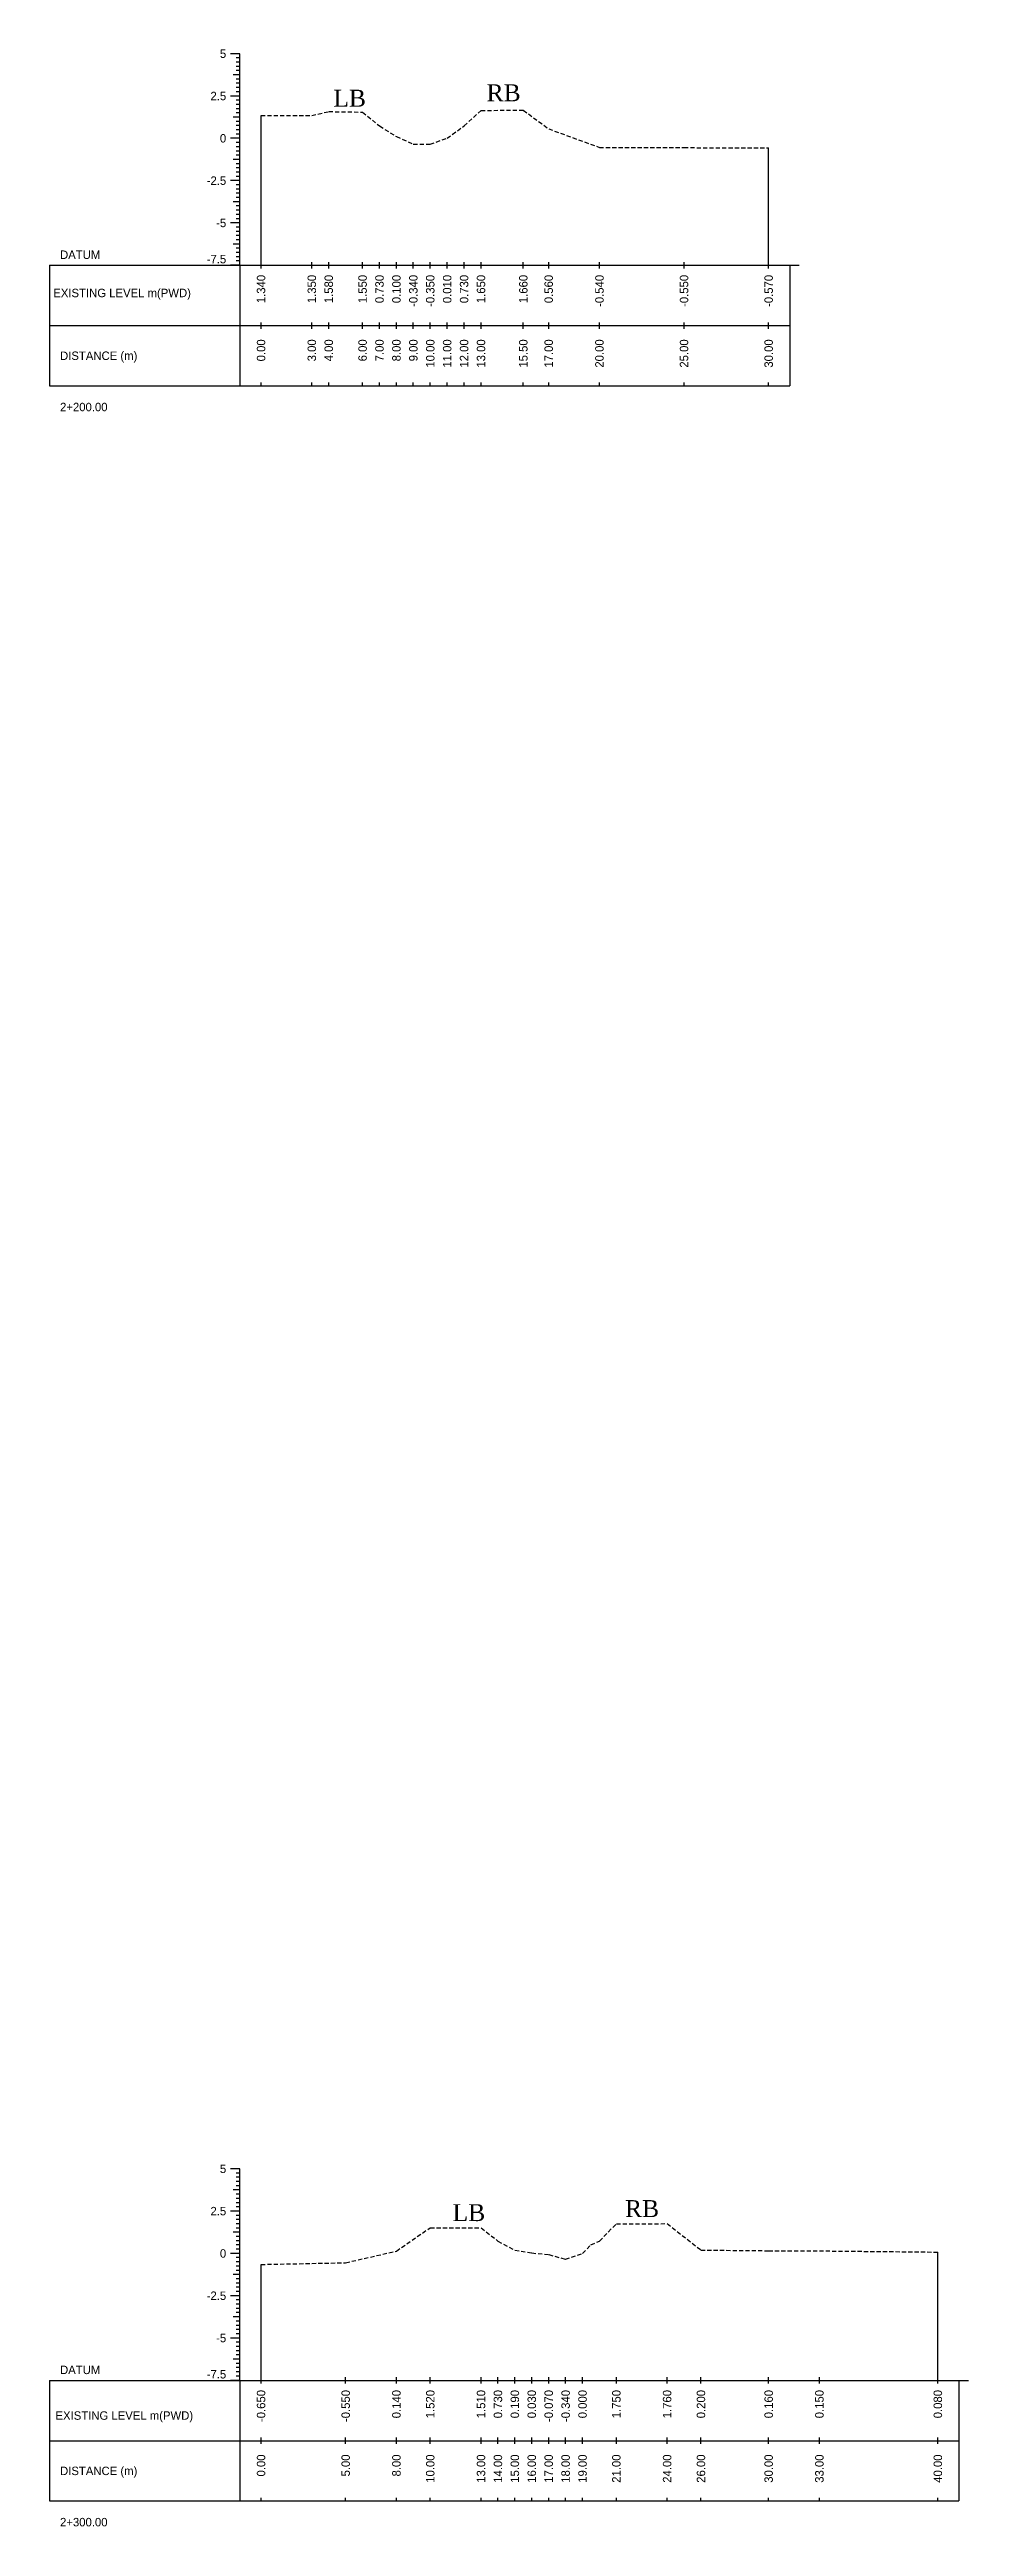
# Model space of a CAD drawing. Header units: inches. Extents: x 4752 to 6808, y -1487 to -426.
# Drawn here: x 5782.6 to 5836.9, y -1483.6 to -1337.2 of the extents above; entities that cross this region are included whole.
import ezdxf
from ezdxf.enums import TextEntityAlignment as Align

# ---------------------------------------------------------------- set-up
doc = ezdxf.new("R2010")
doc.units = ezdxf.units.IN
doc.header["$MEASUREMENT"] = 0
doc.linetypes.add('HIDDEN', pattern=[0.375, 0.25, -0.125])
doc.layers.add('CS_Drawing', color=7, linetype='Continuous')
doc.layers.add('GL', color=3, linetype='HIDDEN')
doc.styles.add('romans', font='romans.shx')

msp = doc.modelspace()

# ---------------------------------------------------------------- texts
at = {"char_height": 1, "width": 325.847, "attachment_point": 1, "style": 'romans'}
for s, insert in [('\\pi-1,l1;{\\fTimes New Roman|b0|i0|c0|p18;RB}', (5808.44, -1339.3)), ('{\\fTimes New Roman|b0|i0|c0|p18;LB}', (5799.38, -1339.62)), ('{\\fTimes New Roman|b0|i0|c0|p18;LB}', (5806.43, -1464.58)), ('\\pi-1,l1;{\\fTimes New Roman|b0|i0|c0|p18;RB}', (5816.62, -1464.34))]:
    msp.add_mtext(s, dxfattribs=dict(at, insert=insert))
at = {"layer": 'CS_Drawing'}
for s, p in [('5', (5793.05, -1337.49)), ('2.5', (5793.05, -1339.99)), ('0', (5793.05, -1342.49)), ('-2.5', (5793.05, -1344.99)), ('-5', (5793.05, -1347.49)), ('5', (5793.05, -1462.49)), ('2.5', (5793.05, -1464.99)), ('0', (5793.05, -1467.49)), ('-2.5', (5793.05, -1469.99)), ('-5', (5793.05, -1472.49))]:
    msp.add_text(s, height=0.5, dxfattribs=at).set_placement(p, align=Align.MIDDLE_RIGHT)
for s, p in [('DATUM', (5783.23, -1349.37)), ('EXISTING LEVEL m(PWD)', (5782.83, -1351.63)), ('DISTANCE (m)', (5783.23, -1355.34)), ('2+200.00', (5783.23, -1358.37)), ('DATUM', (5783.23, -1474.37)), ('EXISTING LEVEL m(PWD)', (5782.96, -1477.07)), ('DISTANCE (m)', (5783.23, -1480.34)), ('2+300.00', (5783.23, -1483.37))]:
    msp.add_text(s, height=0.5, dxfattribs=at).set_placement(p, align=Align.MIDDLE_LEFT)
for p in [(5793.05, -1349.88), (5793.05, -1474.88)]:
    msp.add_text('-7.5', height=0.5, dxfattribs=at).set_placement(p, align=Align.RIGHT)
for s, p in [('1.340', (5795.11, -1350.56)), ('1.350', (5798.11, -1350.56)), ('1.580', (5799.11, -1350.56)), ('1.550', (5801.11, -1350.56)), ('0.730', (5802.11, -1350.56)), ('0.100', (5803.11, -1350.56)), ('-0.340', (5804.11, -1350.56)), ('-0.350', (5805.11, -1350.56)), ('0.010', (5806.11, -1350.56)), ('0.730', (5807.11, -1350.56)), ('1.650', (5808.11, -1350.56)), ('1.660', (5810.61, -1350.56)), ('0.560', (5812.11, -1350.56)), ('-0.540', (5815.11, -1350.56)), ('-0.550', (5820.11, -1350.56)), ('-0.570', (5825.11, -1350.56)), ('0.00', (5795.11, -1354.37)), ('3.00', (5798.11, -1354.37)), ('4.00', (5799.11, -1354.37)), ('6.00', (5801.11, -1354.37)), ('7.00', (5802.11, -1354.37)), ('8.00', (5803.11, -1354.37)), ('9.00', (5804.11, -1354.37)), ('10.00', (5805.11, -1354.37)), ('11.00', (5806.11, -1354.37)), ('12.00', (5807.11, -1354.37)), ('13.00', (5808.11, -1354.37)), ('15.50', (5810.61, -1354.37)), ('17.00', (5812.11, -1354.37)), ('20.00', (5815.11, -1354.37)), ('25.00', (5820.11, -1354.37)), ('30.00', (5825.11, -1354.37)), ('-0.650', (5795.11, -1475.56)), ('-0.550', (5800.11, -1475.56)), ('0.140', (5803.11, -1475.56)), ('1.520', (5805.11, -1475.56)), ('1.510', (5808.11, -1475.56)), ('0.730', (5809.11, -1475.56)), ('0.190', (5810.11, -1475.56)), ('0.030', (5811.11, -1475.56)), ('-0.070', (5812.11, -1475.56)), ('-0.340', (5813.11, -1475.56)), ('0.000', (5814.11, -1475.56)), ('1.750', (5816.11, -1475.56)), ('1.760', (5819.11, -1475.56)), ('0.200', (5821.11, -1475.56)), ('0.160', (5825.11, -1475.56)), ('0.150', (5828.11, -1475.56)), ('0.080', (5835.11, -1475.56)), ('0.00', (5795.11, -1479.37)), ('5.00', (5800.11, -1479.37)), ('8.00', (5803.11, -1479.37)), ('10.00', (5805.11, -1479.37)), ('13.00', (5808.11, -1479.37)), ('14.00', (5809.11, -1479.37)), ('15.00', (5810.11, -1479.37)), ('16.00', (5811.11, -1479.37)), ('17.00', (5812.11, -1479.37)), ('18.00', (5813.11, -1479.37)), ('19.00', (5814.11, -1479.37)), ('21.00', (5816.11, -1479.37)), ('24.00', (5819.11, -1479.37)), ('26.00', (5821.11, -1479.37)), ('30.00', (5825.11, -1479.37)), ('33.00', (5828.11, -1479.37)), ('40.00', (5835.11, -1479.37))]:
    msp.add_text(s, height=0.5, rotation=90, dxfattribs=at).set_placement(p, align=Align.MIDDLE_RIGHT)

# ---------------------------------------------------------------- linework, layer by layer
at = {"layer": 'CS_Drawing'}
for p, q in [((5793.86, -1337.49), (5793.3, -1337.49)), ((5793.86, -1337.49), (5793.46, -1337.49)), ((5793.86, -1337.49), (5793.63, -1337.49)), ((5793.86, -1337.74), (5793.63, -1337.74)), ((5793.86, -1349.99), (5793.86, -1337.49)), ((5793.86, -1338.74), (5793.46, -1338.74)), ((5793.86, -1337.99), (5793.63, -1337.99)), ((5793.86, -1338.24), (5793.63, -1338.24)), ((5793.86, -1338.49), (5793.63, -1338.49)), ((5793.86, -1338.74), (5793.63, -1338.74)), ((5793.86, -1338.99), (5793.63, -1338.99)), ((5793.86, -1339.24), (5793.63, -1339.24)), ((5793.86, -1339.99), (5793.3, -1339.99)), ((5793.86, -1339.99), (5793.46, -1339.99)), ((5793.86, -1339.49), (5793.63, -1339.49)), ((5793.86, -1339.74), (5793.63, -1339.74)), ((5793.86, -1339.99), (5793.63, -1339.99)), ((5793.86, -1340.24), (5793.63, -1340.24)), ((5793.86, -1340.49), (5793.63, -1340.49)), ((5793.86, -1340.74), (5793.63, -1340.74)), ((5793.86, -1341.24), (5793.46, -1341.24)), ((5793.86, -1340.99), (5793.63, -1340.99)), ((5793.86, -1341.24), (5793.63, -1341.24)), ((5793.86, -1341.49), (5793.63, -1341.49)), ((5793.86, -1341.74), (5793.63, -1341.74)), ((5793.86, -1341.99), (5793.63, -1341.99)), ((5793.86, -1342.24), (5793.63, -1342.24)), ((5795.11, -1349.99), (5795.11, -1341.15)), ((5793.86, -1342.49), (5793.3, -1342.49)), ((5793.86, -1342.49), (5793.46, -1342.49)), ((5793.86, -1343.74), (5793.46, -1343.74)), ((5793.86, -1342.49), (5793.63, -1342.49)), ((5793.86, -1342.74), (5793.63, -1342.74)), ((5793.86, -1342.99), (5793.63, -1342.99)), ((5793.86, -1343.24), (5793.63, -1343.24)), ((5793.86, -1343.49), (5793.63, -1343.49)), ((5793.86, -1343.74), (5793.63, -1343.74)), ((5825.11, -1349.99), (5825.11, -1343.06)), ((5793.86, -1344.99), (5793.3, -1344.99)), ((5793.86, -1344.99), (5793.46, -1344.99)), ((5793.86, -1343.99), (5793.63, -1343.99)), ((5793.86, -1344.24), (5793.63, -1344.24)), ((5793.86, -1344.49), (5793.63, -1344.49)), ((5793.86, -1344.74), (5793.63, -1344.74)), ((5793.86, -1344.99), (5793.63, -1344.99)), ((5793.86, -1345.24), (5793.63, -1345.24)), ((5793.86, -1346.24), (5793.46, -1346.24)), ((5793.86, -1345.49), (5793.63, -1345.49)), ((5793.86, -1345.74), (5793.63, -1345.74)), ((5793.86, -1345.99), (5793.63, -1345.99)), ((5793.86, -1346.24), (5793.63, -1346.24)), ((5793.86, -1346.49), (5793.63, -1346.49)), ((5793.86, -1347.49), (5793.3, -1347.49)), ((5793.86, -1347.49), (5793.46, -1347.49)), ((5793.86, -1346.74), (5793.63, -1346.74)), ((5793.86, -1346.99), (5793.63, -1346.99)), ((5793.86, -1347.24), (5793.63, -1347.24)), ((5793.86, -1347.49), (5793.63, -1347.49)), ((5793.86, -1347.74), (5793.63, -1347.74)), ((5793.86, -1347.99), (5793.63, -1347.99)), ((5793.86, -1348.74), (5793.46, -1348.74)), ((5793.86, -1348.24), (5793.63, -1348.24)), ((5793.86, -1348.49), (5793.63, -1348.49)), ((5793.86, -1348.74), (5793.63, -1348.74)), ((5793.86, -1348.99), (5793.63, -1348.99)), ((5793.86, -1349.24), (5793.63, -1349.24)), ((5793.86, -1349.49), (5793.63, -1349.49)), ((5782.61, -1349.99), (5793.86, -1349.99)), ((5782.61, -1349.99), (5782.61, -1357.12)), ((5793.86, -1349.99), (5793.3, -1349.99)), ((5793.86, -1349.99), (5793.46, -1349.99)), ((5793.86, -1349.74), (5793.63, -1349.74)), ((5793.86, -1349.99), (5793.63, -1349.99)), ((5793.86, -1349.99), (5826.36, -1349.99)), ((5793.86, -1349.99), (5793.86, -1357.12)), ((5795.11, -1350.18), (5795.11, -1349.81)), ((5798.11, -1350.18), (5798.11, -1349.81)), ((5799.11, -1350.18), (5799.11, -1349.81)), ((5801.11, -1350.18), (5801.11, -1349.81)), ((5802.11, -1350.18), (5802.11, -1349.81)), ((5803.11, -1350.18), (5803.11, -1349.81)), ((5804.11, -1350.18), (5804.11, -1349.81)), ((5805.11, -1350.18), (5805.11, -1349.81)), ((5806.11, -1350.18), (5806.11, -1349.81)), ((5807.11, -1350.18), (5807.11, -1349.81)), ((5808.11, -1350.18), (5808.11, -1349.81)), ((5810.61, -1350.18), (5810.61, -1349.81)), ((5812.11, -1350.18), (5812.11, -1349.81)), ((5815.11, -1350.18), (5815.11, -1349.81)), ((5820.11, -1350.18), (5820.11, -1349.81)), ((5825.11, -1350.18), (5825.11, -1349.81)), ((5826.36, -1349.99), (5826.92, -1349.99)), ((5826.36, -1349.99), (5826.75, -1349.99)), ((5826.36, -1349.99), (5826.58, -1349.99)), ((5826.36, -1349.99), (5826.36, -1357.12)), ((5782.61, -1353.56), (5793.86, -1353.56)), ((5793.86, -1353.56), (5826.36, -1353.56)), ((5793.86, -1353.56), (5826.36, -1353.56)), ((5795.11, -1353.74), (5795.11, -1353.37)), ((5798.11, -1353.74), (5798.11, -1353.37)), ((5799.11, -1353.74), (5799.11, -1353.37)), ((5801.11, -1353.74), (5801.11, -1353.37)), ((5802.11, -1353.74), (5802.11, -1353.37)), ((5803.11, -1353.74), (5803.11, -1353.37)), ((5804.11, -1353.74), (5804.11, -1353.37)), ((5805.11, -1353.74), (5805.11, -1353.37)), ((5806.11, -1353.74), (5806.11, -1353.37)), ((5807.11, -1353.74), (5807.11, -1353.37)), ((5808.11, -1353.74), (5808.11, -1353.37)), ((5810.61, -1353.74), (5810.61, -1353.37)), ((5812.11, -1353.74), (5812.11, -1353.37)), ((5815.11, -1353.74), (5815.11, -1353.37)), ((5820.11, -1353.74), (5820.11, -1353.37)), ((5825.11, -1353.74), (5825.11, -1353.37)), ((5795.11, -1357.12), (5795.11, -1356.93)), ((5798.11, -1357.12), (5798.11, -1356.93)), ((5799.11, -1357.12), (5799.11, -1356.93)), ((5801.11, -1357.12), (5801.11, -1356.93)), ((5802.11, -1357.12), (5802.11, -1356.93)), ((5803.11, -1357.12), (5803.11, -1356.93)), ((5804.11, -1357.12), (5804.11, -1356.93)), ((5805.11, -1357.12), (5805.11, -1356.93)), ((5806.11, -1357.12), (5806.11, -1356.93)), ((5807.11, -1357.12), (5807.11, -1356.93)), ((5808.11, -1357.12), (5808.11, -1356.93)), ((5810.61, -1357.12), (5810.61, -1356.93)), ((5812.11, -1357.12), (5812.11, -1356.93)), ((5815.11, -1357.12), (5815.11, -1356.93)), ((5820.11, -1357.12), (5820.11, -1356.93)), ((5825.11, -1357.12), (5825.11, -1356.93)), ((5782.61, -1357.12), (5793.86, -1357.12)), ((5793.86, -1357.12), (5826.36, -1357.12)), ((5793.86, -1462.49), (5793.3, -1462.49)), ((5793.86, -1462.49), (5793.46, -1462.49)), ((5793.86, -1463.74), (5793.46, -1463.74)), ((5793.86, -1462.49), (5793.63, -1462.49)), ((5793.86, -1462.74), (5793.63, -1462.74)), ((5793.86, -1462.99), (5793.63, -1462.99)), ((5793.86, -1463.24), (5793.63, -1463.24)), ((5793.86, -1463.49), (5793.63, -1463.49)), ((5793.86, -1463.74), (5793.63, -1463.74)), ((5793.86, -1474.99), (5793.86, -1462.49)), ((5793.86, -1464.99), (5793.3, -1464.99)), ((5793.86, -1464.99), (5793.46, -1464.99)), ((5793.86, -1463.99), (5793.63, -1463.99)), ((5793.86, -1464.24), (5793.63, -1464.24)), ((5793.86, -1464.49), (5793.63, -1464.49)), ((5793.86, -1464.74), (5793.63, -1464.74)), ((5793.86, -1464.99), (5793.63, -1464.99)), ((5793.86, -1465.24), (5793.63, -1465.24)), ((5793.86, -1466.24), (5793.46, -1466.24)), ((5793.86, -1465.49), (5793.63, -1465.49)), ((5793.86, -1465.74), (5793.63, -1465.74)), ((5793.86, -1465.99), (5793.63, -1465.99)), ((5793.86, -1466.24), (5793.63, -1466.24)), ((5793.86, -1466.49), (5793.63, -1466.49)), ((5793.86, -1466.74), (5793.63, -1466.74)), ((5793.86, -1467.49), (5793.3, -1467.49)), ((5793.86, -1467.49), (5793.46, -1467.49)), ((5793.86, -1466.99), (5793.63, -1466.99)), ((5793.86, -1467.24), (5793.63, -1467.24)), ((5793.86, -1467.49), (5793.63, -1467.49)), ((5793.86, -1467.74), (5793.63, -1467.74)), ((5793.86, -1467.99), (5793.63, -1467.99)), ((5795.11, -1474.99), (5795.11, -1468.14)), ((5835.11, -1474.99), (5835.11, -1467.41)), ((5793.86, -1468.74), (5793.46, -1468.74)), ((5793.86, -1468.24), (5793.63, -1468.24)), ((5793.86, -1468.49), (5793.63, -1468.49)), ((5793.86, -1468.74), (5793.63, -1468.74)), ((5793.86, -1468.99), (5793.63, -1468.99)), ((5793.86, -1469.24), (5793.63, -1469.24)), ((5793.86, -1469.49), (5793.63, -1469.49)), ((5793.86, -1469.99), (5793.3, -1469.99)), ((5793.86, -1469.99), (5793.46, -1469.99)), ((5793.86, -1469.74), (5793.63, -1469.74)), ((5793.86, -1469.99), (5793.63, -1469.99)), ((5793.86, -1470.24), (5793.63, -1470.24)), ((5793.86, -1470.49), (5793.63, -1470.49)), ((5793.86, -1470.74), (5793.63, -1470.74)), ((5793.86, -1470.99), (5793.63, -1470.99)), ((5793.86, -1472.49), (5793.3, -1472.49)), ((5793.86, -1471.24), (5793.46, -1471.24)), ((5793.86, -1472.49), (5793.46, -1472.49)), ((5793.86, -1471.24), (5793.63, -1471.24)), ((5793.86, -1471.49), (5793.63, -1471.49)), ((5793.86, -1471.74), (5793.63, -1471.74)), ((5793.86, -1471.99), (5793.63, -1471.99)), ((5793.86, -1472.24), (5793.63, -1472.24)), ((5793.86, -1472.49), (5793.63, -1472.49)), ((5793.86, -1473.74), (5793.46, -1473.74)), ((5793.86, -1472.74), (5793.63, -1472.74)), ((5793.86, -1472.99), (5793.63, -1472.99)), ((5793.86, -1473.24), (5793.63, -1473.24)), ((5793.86, -1473.49), (5793.63, -1473.49)), ((5793.86, -1473.74), (5793.63, -1473.74)), ((5793.86, -1473.99), (5793.63, -1473.99)), ((5782.61, -1474.99), (5793.86, -1474.99)), ((5782.61, -1474.99), (5782.61, -1482.12)), ((5793.86, -1474.99), (5793.3, -1474.99)), ((5793.86, -1474.99), (5793.46, -1474.99)), ((5793.86, -1474.24), (5793.63, -1474.24)), ((5793.86, -1474.49), (5793.63, -1474.49)), ((5793.86, -1474.74), (5793.63, -1474.74)), ((5793.86, -1474.99), (5793.63, -1474.99)), ((5793.86, -1474.99), (5836.36, -1474.99)), ((5793.86, -1474.99), (5793.86, -1482.12)), ((5795.11, -1475.18), (5795.11, -1474.81)), ((5800.11, -1475.18), (5800.11, -1474.81)), ((5803.11, -1475.18), (5803.11, -1474.81)), ((5805.11, -1475.18), (5805.11, -1474.81)), ((5808.11, -1475.18), (5808.11, -1474.81)), ((5809.11, -1475.18), (5809.11, -1474.81)), ((5810.11, -1475.18), (5810.11, -1474.81)), ((5811.11, -1475.18), (5811.11, -1474.81)), ((5812.11, -1475.18), (5812.11, -1474.81)), ((5813.11, -1475.18), (5813.11, -1474.81)), ((5814.11, -1475.18), (5814.11, -1474.81)), ((5816.11, -1475.18), (5816.11, -1474.81)), ((5819.11, -1475.18), (5819.11, -1474.81)), ((5821.11, -1475.18), (5821.11, -1474.81)), ((5825.11, -1475.18), (5825.11, -1474.81)), ((5828.11, -1475.18), (5828.11, -1474.81)), ((5835.11, -1475.18), (5835.11, -1474.81)), ((5836.36, -1474.99), (5836.92, -1474.99)), ((5836.36, -1474.99), (5836.75, -1474.99)), ((5836.36, -1474.99), (5836.58, -1474.99)), ((5836.36, -1474.99), (5836.36, -1482.12)), ((5795.11, -1478.74), (5795.11, -1478.37)), ((5800.11, -1478.74), (5800.11, -1478.37)), ((5803.11, -1478.74), (5803.11, -1478.37)), ((5805.11, -1478.74), (5805.11, -1478.37)), ((5808.11, -1478.74), (5808.11, -1478.37)), ((5809.11, -1478.74), (5809.11, -1478.37)), ((5810.11, -1478.74), (5810.11, -1478.37)), ((5811.11, -1478.74), (5811.11, -1478.37)), ((5812.11, -1478.74), (5812.11, -1478.37)), ((5813.11, -1478.74), (5813.11, -1478.37)), ((5814.11, -1478.74), (5814.11, -1478.37)), ((5816.11, -1478.74), (5816.11, -1478.37)), ((5819.11, -1478.74), (5819.11, -1478.37)), ((5821.11, -1478.74), (5821.11, -1478.37)), ((5825.11, -1478.74), (5825.11, -1478.37)), ((5828.11, -1478.74), (5828.11, -1478.37)), ((5835.11, -1478.74), (5835.11, -1478.37)), ((5782.61, -1478.56), (5793.86, -1478.56)), ((5793.86, -1478.56), (5836.36, -1478.56)), ((5793.86, -1478.56), (5836.36, -1478.56)), ((5782.61, -1482.12), (5793.86, -1482.12)), ((5793.86, -1482.12), (5836.36, -1482.12)), ((5795.11, -1482.12), (5795.11, -1481.93)), ((5800.11, -1482.12), (5800.11, -1481.93)), ((5803.11, -1482.12), (5803.11, -1481.93)), ((5805.11, -1482.12), (5805.11, -1481.93)), ((5808.11, -1482.12), (5808.11, -1481.93)), ((5809.11, -1482.12), (5809.11, -1481.93)), ((5810.11, -1482.12), (5810.11, -1481.93)), ((5811.11, -1482.12), (5811.11, -1481.93)), ((5812.11, -1482.12), (5812.11, -1481.93)), ((5813.11, -1482.12), (5813.11, -1481.93)), ((5814.11, -1482.12), (5814.11, -1481.93)), ((5816.11, -1482.12), (5816.11, -1481.93)), ((5819.11, -1482.12), (5819.11, -1481.93)), ((5821.11, -1482.12), (5821.11, -1481.93)), ((5825.11, -1482.12), (5825.11, -1481.93)), ((5828.11, -1482.12), (5828.11, -1481.93)), ((5835.11, -1482.12), (5835.11, -1481.93))]:
    msp.add_line(p, q, dxfattribs=at)
at = {"layer": 'GL'}
for points in [[(5795.11, -1341.15), (5798.11, -1341.14), (5799.11, -1340.91), (5801.11, -1340.94), (5802.11, -1341.76), (5803.11, -1342.39), (5804.11, -1342.83), (5805.11, -1342.84), (5806.11, -1342.48), (5807.11, -1341.76), (5808.11, -1340.84), (5810.61, -1340.83), (5812.11, -1341.93), (5815.11, -1343.03), (5820.11, -1343.04), (5825.11, -1343.06)], [(5795.11, -1468.14), (5800.11, -1468.04), (5803.11, -1467.35), (5805.11, -1465.97), (5808.11, -1465.98), (5809.11, -1466.76), (5810.11, -1467.3), (5811.11, -1467.46), (5812.11, -1467.56), (5813.11, -1467.83), (5814.11, -1467.49), (5814.61, -1466.99), (5815.11, -1466.76), (5816.11, -1465.74), (5819.11, -1465.73), (5821.11, -1467.29), (5825.11, -1467.33), (5828.11, -1467.34), (5835.11, -1467.41)]]:
    msp.add_lwpolyline(points, dxfattribs=at)

msp.set_redraw_order([(e.dxf.handle, doc.entitydb.next_handle()) for e in msp.query("TEXT MTEXT ATTDEF DIMENSION ARC_DIMENSION")])  # texts and dimensions are drawn at this point

doc.saveas('drawing.dxf')
